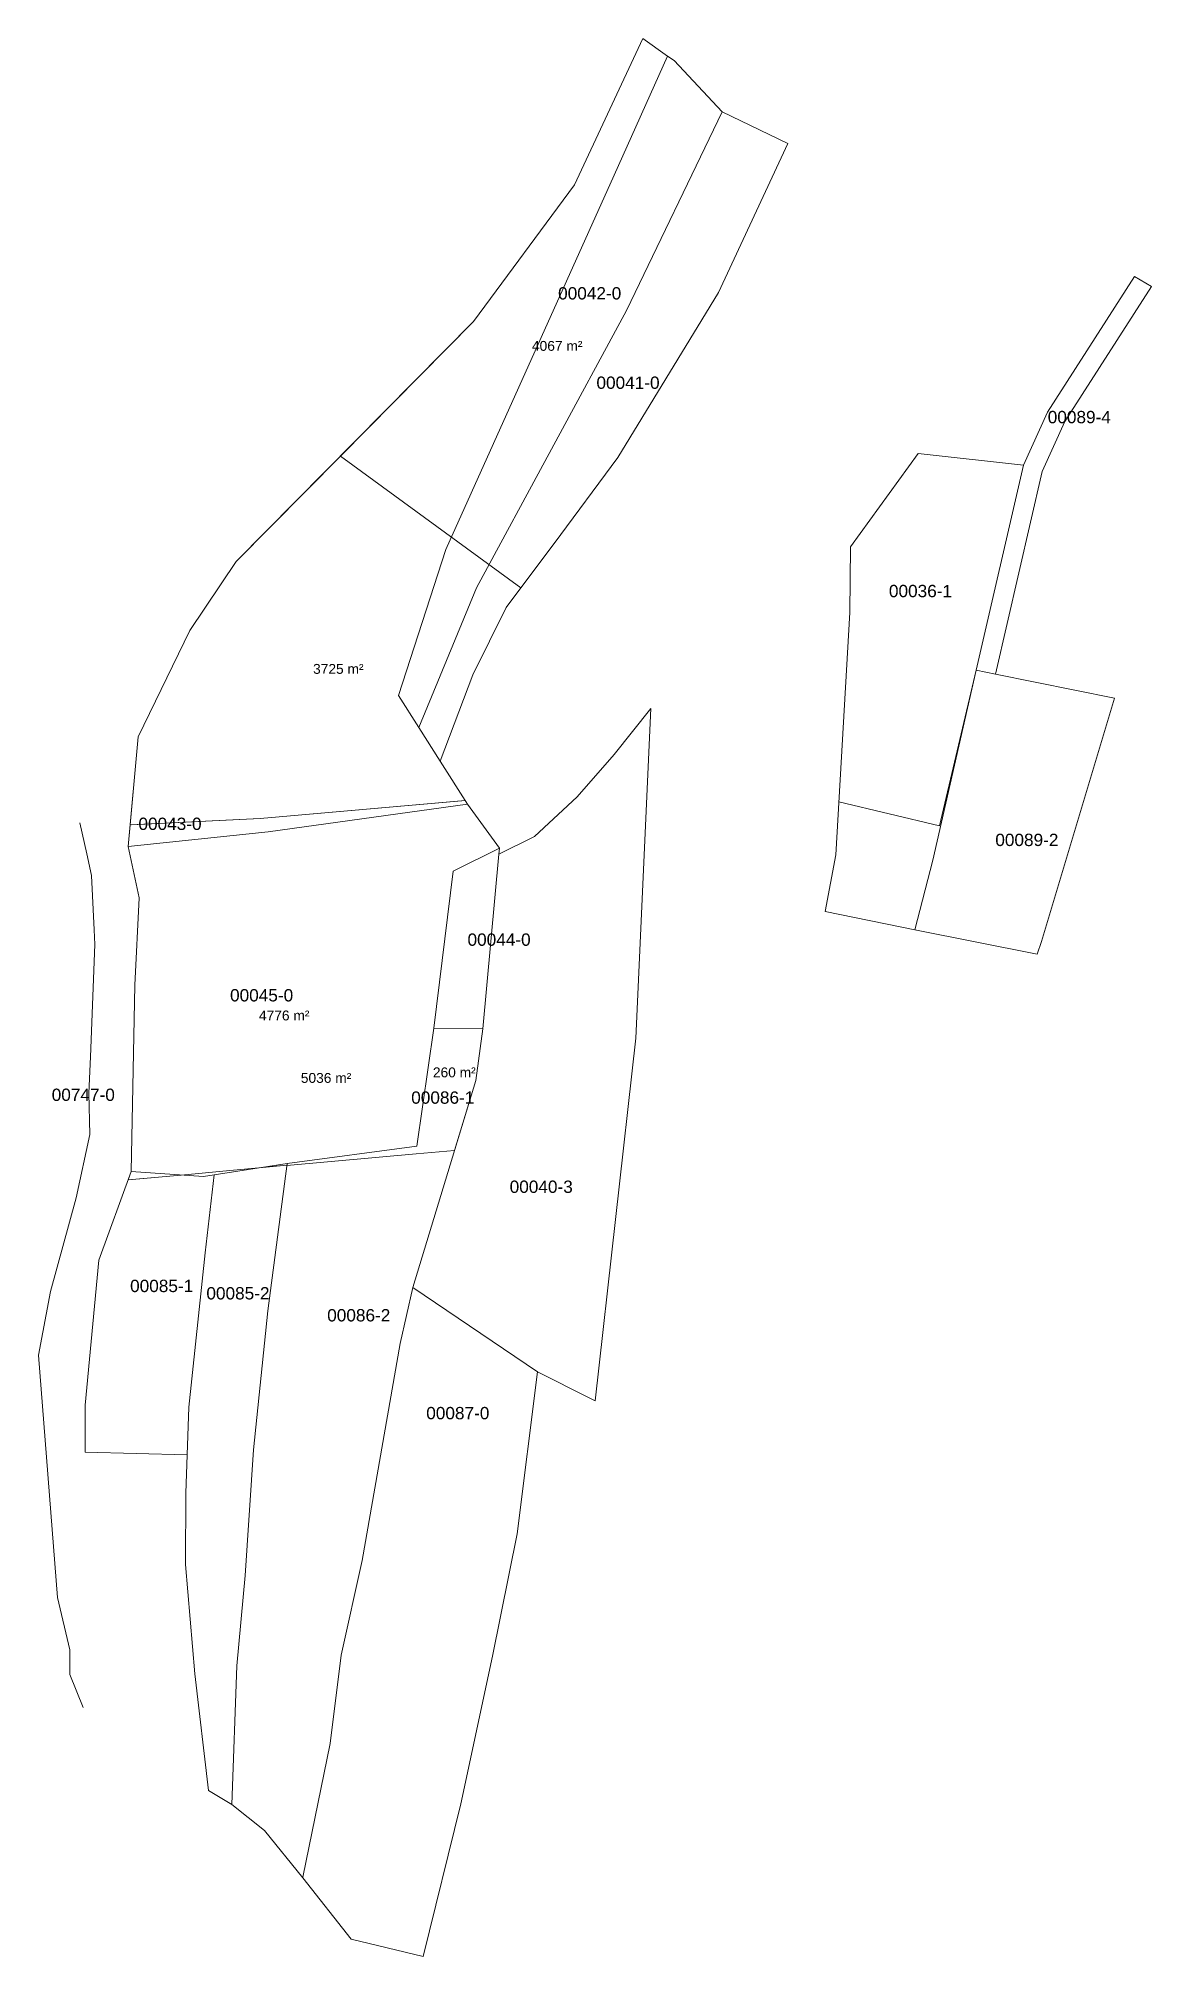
# Model space of a CAD drawing. Header units: metres. Extents: x 7508073 to 7509347, y 4690423 to 4692159.
# Drawn here: x 7508322.7 to 7508548.6, y 4690949.5 to 4691338.8 of the extents above; entities that cross this region are included whole.
import ezdxf

# ---------------------------------------------------------------- set-up
doc = ezdxf.new("R2010")
doc.units = ezdxf.units.M
for name, color, linetype, lineweight in [('Ndarjet', 1, 'Continuous', 0), ('Nr Parceles Baze', 7, 'Continuous', 0), ('Nr-Kojshi', 251, 'Continuous', 0), ('Parc-Kojshi', 251, 'Continuous', 0), ('Parcela Baze', 7, 'Continuous', 0), ('ParcReNet_12', 5, 'Continuous', 0), ('rregullimi', 1, 'Continuous', 0), ('sip', 1, 'Continuous', 0)]:
    doc.layers.add(name, color=color, linetype=linetype, lineweight=lineweight)
doc.styles.get("Standard").update_dxf_attribs({"font": 'arial.ttf'})

msp = doc.modelspace()

# ---------------------------------------------------------------- texts
at = {"layer": 'Nr Parceles Baze'}
for s, p in [('00044-0', (7508409.777, 4691154.603)), ('00045-0', (7508361.578, 4691143.312)), ('00085-1', (7508341.289, 4691084.325)), ('00085-2', (7508356.774, 4691082.828))]:
    msp.add_text(s, height=2.5, dxfattribs=at).set_placement(p)
at = {"layer": 'Nr-Kojshi'}
for s, p in [('00747-0', (7508325.38, 4691123.114)), ('00086-1', (7508398.35, 4691122.548)), ('00040-3', (7508418.332, 4691104.452)), ('00086-2', (7508381.297, 4691078.368)), ('00087-0', (7508401.4, 4691058.511))]:
    msp.add_text(s, height=2.5, dxfattribs=at).set_placement(p)
at = {"layer": 'Parcela Baze'}
for s, p in [('00042-0', (7508428.166, 4691285.769)), ('00041-0', (7508435.946, 4691267.626)), ('00089-4', (7508527.546, 4691260.653)), ('00036-1', (7508495.311, 4691225.351)), ('00043-0', (7508342.983, 4691178.109)), ('00089-2', (7508516.904, 4691174.846))]:
    msp.add_text(s, height=2.5, dxfattribs=at).set_placement(p)
at = {"layer": 'sip', "color": 6}
msp.add_text('5036 m²', height=2, dxfattribs=at).set_placement((7508375.94, 4691126.786))
at = {"layer": 'sip', "char_height": 2, "attachment_point": 1}
for s, insert in [('4067 m²', (7508422.857, 4691277.349)), ('3725 m²', (7508378.427, 4691211.795)), ('4776 m²', (7508367.442, 4691141.456))]:
    msp.add_mtext_dynamic_manual_height_columns(s, width=14.71117, gutter_width=1, heights=[0], dxfattribs=dict(at, insert=insert))
at = {"layer": 'sip', "color": 252, "insert": (7508402.748, 4691129.916), "char_height": 2, "attachment_point": 1}
msp.add_mtext_dynamic_manual_height_columns('260 m²', width=14.71117, gutter_width=1, heights=[0], dxfattribs=at)

# ---------------------------------------------------------------- linework, layer by layer
at = {"layer": 'Ndarjet', "flags": 128}
for points, elevation in [([(7508420.601, 4691227.219), (7508383.967, 4691253.971)], 660.792), ([(7508409.388, 4691184.074), (7508367.687, 4691180.442), (7508341.513, 4691179.154)], 661.236)]:
    msp.add_lwpolyline(points, dxfattribs=dict(at, elevation=elevation))
msp.add_lwpolyline([(7508485.141, 4691183.793), (7508505.582, 4691178.955), (7508513.05, 4691210.508)], dxfattribs=at)
at = {"layer": 'Parc-Kojshi'}
for points in [[(7508332.496, 4691173.239), (7508331.063, 4691179.582)], [(7508333.482, 4691168.872), (7508332.496, 4691173.239)], [(7508334.008, 4691157.872), (7508333.482, 4691168.872)], [(7508334.152, 4691154.872), (7508334.008, 4691157.872)], [(7508333.262, 4691132.053), (7508334.152, 4691154.872)], [(7508332.942, 4691124.703), (7508333.262, 4691132.053)], [(7508333.141, 4691116.324), (7508332.942, 4691124.703)], [(7508330.351, 4691103.434), (7508333.141, 4691116.324)], [(7508325.131, 4691084.415), (7508330.351, 4691103.434)], [(7508322.671, 4691071.535), (7508325.131, 4691084.415)], [(7508326.54, 4691022.367), (7508322.671, 4691071.535)], [(7508329.09, 4691011.747), (7508326.54, 4691022.367)], [(7508329.09, 4691006.727), (7508329.09, 4691011.747)], [(7508331.78, 4691000.047), (7508329.09, 4691006.727)]]:
    msp.add_lwpolyline(points, dxfattribs=at)
at = {"layer": 'Parc-Kojshi', "flags": 128}
msp.add_lwpolyline([(7508398.65, 4691085.263), (7508423.958, 4691068.162), (7508419.839, 4691035.294), (7508414.877, 4691010.456), (7508408.394, 4690980.491), (7508400.793, 4690949.455), (7508386.148, 4690953.007), (7508376.348, 4690965.447), (7508376.368, 4690965.557), (7508381.889, 4690992.706), (7508384.109, 4691010.615), (7508388.369, 4691029.875), (7508396.13, 4691073.883), (7508398.65, 4691085.263)], dxfattribs=at)
at = {"layer": 'Parcela Baze', "flags": 128}
for points in [[(7508404.223, 4691192.058), (7508409.742, 4691183.339), (7508369.332, 4691177.721), (7508340.882, 4691174.732), (7508342.903, 4691197.001), (7508353.434, 4691218.609), (7508362.824, 4691232.598), (7508410.976, 4691281.274), (7508431.497, 4691309.012), (7508445.338, 4691338.76), (7508450.398, 4691335.18), (7508439.537, 4691311.022), (7508405.344, 4691234.996), (7508395.793, 4691205.378), (7508399.873, 4691198.928), (7508404.223, 4691192.058)], [(7508461.488, 4691323.83), (7508442.066, 4691283.563), (7508411.614, 4691227.227), (7508399.873, 4691198.928), (7508395.793, 4691205.378), (7508405.344, 4691234.996), (7508439.537, 4691311.022), (7508450.398, 4691335.18), (7508451.728, 4691334.25), (7508461.488, 4691323.83)], [(7508474.797, 4691317.42), (7508460.716, 4691287.202), (7508457.313, 4691281.623), (7508440.265, 4691253.674), (7508427.354, 4691236.275), (7508417.624, 4691223.226), (7508410.853, 4691209.567), (7508404.223, 4691192.058), (7508399.873, 4691198.928), (7508411.614, 4691227.227), (7508442.066, 4691283.563), (7508461.488, 4691323.83), (7508474.797, 4691317.42)], [(7508548.635, 4691288.422), (7508531.017, 4691261.012), (7508526.404, 4691250.845), (7508516.972, 4691209.714), (7508513.05, 4691210.508), (7508522.595, 4691252.131), (7508527.495, 4691262.93), (7508545.156, 4691290.408), (7508548.635, 4691288.422)], [(7508500.591, 4691157.87), (7508482.397, 4691161.541), (7508484.522, 4691173.086), (7508487.364, 4691222.214), (7508487.534, 4691235.573), (7508501.275, 4691254.512), (7508522.595, 4691252.131), (7508513.05, 4691210.508), (7508504.212, 4691171.965), (7508500.591, 4691157.87)], [(7508513.05, 4691210.508), (7508516.972, 4691209.714), (7508541.121, 4691204.825), (7508526.292, 4691155.465), (7508525.369, 4691152.871), (7508500.591, 4691157.87), (7508504.212, 4691171.965), (7508513.05, 4691210.508)], [(7508416.152, 4691173.191), (7508423.38, 4691176.79), (7508432.06, 4691184.83), (7508439.53, 4691193.43), (7508446.956, 4691202.74), (7508443.961, 4691135.849), (7508435.662, 4691062.254), (7508434.606, 4691062.787), (7508423.958, 4691068.162), (7508398.65, 4691085.263), (7508411.45, 4691127.241), (7508412.881, 4691137.761), (7508416.152, 4691173.191)], [(7508409.742, 4691183.339), (7508416.262, 4691174.389), (7508406.882, 4691169.779), (7508402.931, 4691137.869), (7508399.51, 4691113.941), (7508373.179, 4691110.41), (7508358.345, 4691108.123), (7508356.161, 4691107.763), (7508341.501, 4691108.784), (7508342.282, 4691146.602), (7508343.162, 4691164.362), (7508340.882, 4691174.732), (7508369.332, 4691177.721), (7508409.742, 4691183.339)], [(7508402.931, 4691137.869), (7508412.881, 4691137.761), (7508411.45, 4691127.241), (7508398.65, 4691085.263), (7508396.13, 4691073.883), (7508388.369, 4691029.875), (7508384.109, 4691010.615), (7508381.889, 4690992.706), (7508376.368, 4690965.557), (7508376.348, 4690965.447), (7508368.549, 4690975.077), (7508361.909, 4690980.347), (7508362.939, 4691008.496), (7508364.619, 4691026.805), (7508366.37, 4691052.325), (7508369.22, 4691080.534), (7508373.179, 4691110.41), (7508399.51, 4691113.941), (7508402.931, 4691137.869)], [(7508357.205, 4690983.174), (7508354.419, 4691006.826), (7508352.558, 4691029.067), (7508352.594, 4691043.538), (7508352.886, 4691051.323), (7508353.23, 4691060.99), (7508356.509, 4691092.296), (7508358.345, 4691108.123), (7508373.179, 4691110.41), (7508369.22, 4691080.534), (7508366.37, 4691052.325), (7508364.619, 4691026.805), (7508362.939, 4691008.496), (7508361.909, 4690980.347), (7508357.205, 4690983.174)], [(7508358.345, 4691108.123), (7508356.509, 4691092.296), (7508353.23, 4691060.99), (7508352.886, 4691051.323), (7508332.16, 4691051.844), (7508332.161, 4691061.345), (7508334.931, 4691090.794), (7508341.501, 4691108.784), (7508356.161, 4691107.763), (7508358.345, 4691108.123)]]:
    msp.add_lwpolyline(points, dxfattribs=at)
msp.add_lwpolyline([(7508416.152, 4691173.191), (7508416.262, 4691174.389), (7508406.882, 4691169.779), (7508402.931, 4691137.869), (7508412.881, 4691137.761)], close=True, dxfattribs=at)
at = {"layer": 'Parcela Baze', "elevation": 665.302, "flags": 128}
msp.add_lwpolyline([(7508407.127, 4691113.065), (7508399.382, 4691112.372), (7508373.123, 4691109.985)], dxfattribs=at)
at = {"layer": 'ParcReNet_12', "flags": 128}
msp.add_lwpolyline([(7508402.931, 4691137.869), (7508399.51, 4691113.941), (7508373.179, 4691110.41), (7508373.139, 4691110.104), (7508368.178, 4691109.639), (7508361.505, 4691109.006), (7508351.645, 4691108.078), (7508340.882, 4691107.089), (7508341.501, 4691108.784), (7508342.282, 4691146.602), (7508343.162, 4691164.362), (7508340.882, 4691174.732), (7508342.903, 4691197.001), (7508353.434, 4691218.609), (7508362.824, 4691232.598), (7508410.976, 4691281.274), (7508431.497, 4691309.012), (7508445.338, 4691338.76), (7508450.398, 4691335.18), (7508451.728, 4691334.25), (7508461.488, 4691323.83), (7508474.797, 4691317.42), (7508460.716, 4691287.202), (7508457.313, 4691281.623), (7508440.265, 4691253.674), (7508427.354, 4691236.275), (7508417.624, 4691223.226), (7508410.853, 4691209.567), (7508404.223, 4691192.058), (7508409.742, 4691183.339), (7508416.262, 4691174.389), (7508416.152, 4691173.191), (7508412.881, 4691137.761), (7508402.931, 4691137.869), (7508402.931, 4691137.869)], dxfattribs=at)
at = {"layer": 'rregullimi', "flags": 128}
msp.add_lwpolyline([(7508340.882, 4691107.089), (7508341.726, 4691107.143), (7508351.645, 4691108.078), (7508361.505, 4691109.006), (7508368.178, 4691109.639), (7508370.038, 4691109.815), (7508373.139, 4691110.104)], dxfattribs=at)
at = {"layer": 'sip', "flags": 128}
for points in [[(7508457.313, 4691281.623), (7508460.716, 4691287.202), (7508474.797, 4691317.42), (7508461.488, 4691323.83), (7508451.728, 4691334.25), (7508450.398, 4691335.18), (7508445.338, 4691338.76), (7508431.497, 4691309.012), (7508410.976, 4691281.274), (7508383.967, 4691253.971), (7508420.601, 4691227.219), (7508427.354, 4691236.275), (7508440.265, 4691253.674)], [(7508417.624, 4691223.226), (7508420.601, 4691227.219), (7508383.967, 4691253.971), (7508362.824, 4691232.598), (7508353.434, 4691218.609), (7508342.903, 4691197.001), (7508341.282, 4691179.143), (7508367.687, 4691180.442), (7508409.283, 4691184.065), (7508404.223, 4691192.058), (7508410.853, 4691209.567)], [(7508416.152, 4691173.191), (7508416.262, 4691174.389), (7508409.742, 4691183.339), (7508409.283, 4691184.065), (7508367.687, 4691180.442), (7508341.282, 4691179.143), (7508340.882, 4691174.732), (7508343.162, 4691164.362), (7508342.282, 4691146.602), (7508341.501, 4691108.784), (7508340.882, 4691107.089), (7508351.645, 4691108.078), (7508361.505, 4691109.006), (7508368.178, 4691109.639), (7508370.038, 4691109.815), (7508373.139, 4691110.104), (7508373.179, 4691110.41), (7508399.51, 4691113.941), (7508402.931, 4691137.869), (7508412.881, 4691137.761)]]:
    msp.add_lwpolyline(points, close=True, dxfattribs=at)
at = {"layer": 'sip', "color": 252, "flags": 128}
msp.add_lwpolyline([(7508411.45, 4691127.241), (7508412.881, 4691137.761), (7508402.931, 4691137.869), (7508399.51, 4691113.941), (7508373.179, 4691110.41), (7508373.139, 4691110.104), (7508373.123, 4691109.985), (7508399.382, 4691112.372), (7508407.127, 4691113.065)], close=True, dxfattribs=at)

msp.set_redraw_order([(e.dxf.handle, doc.entitydb.next_handle()) for e in msp.query("TEXT MTEXT ATTDEF DIMENSION ARC_DIMENSION")])  # texts and dimensions are drawn at this point

doc.saveas('drawing.dxf')
